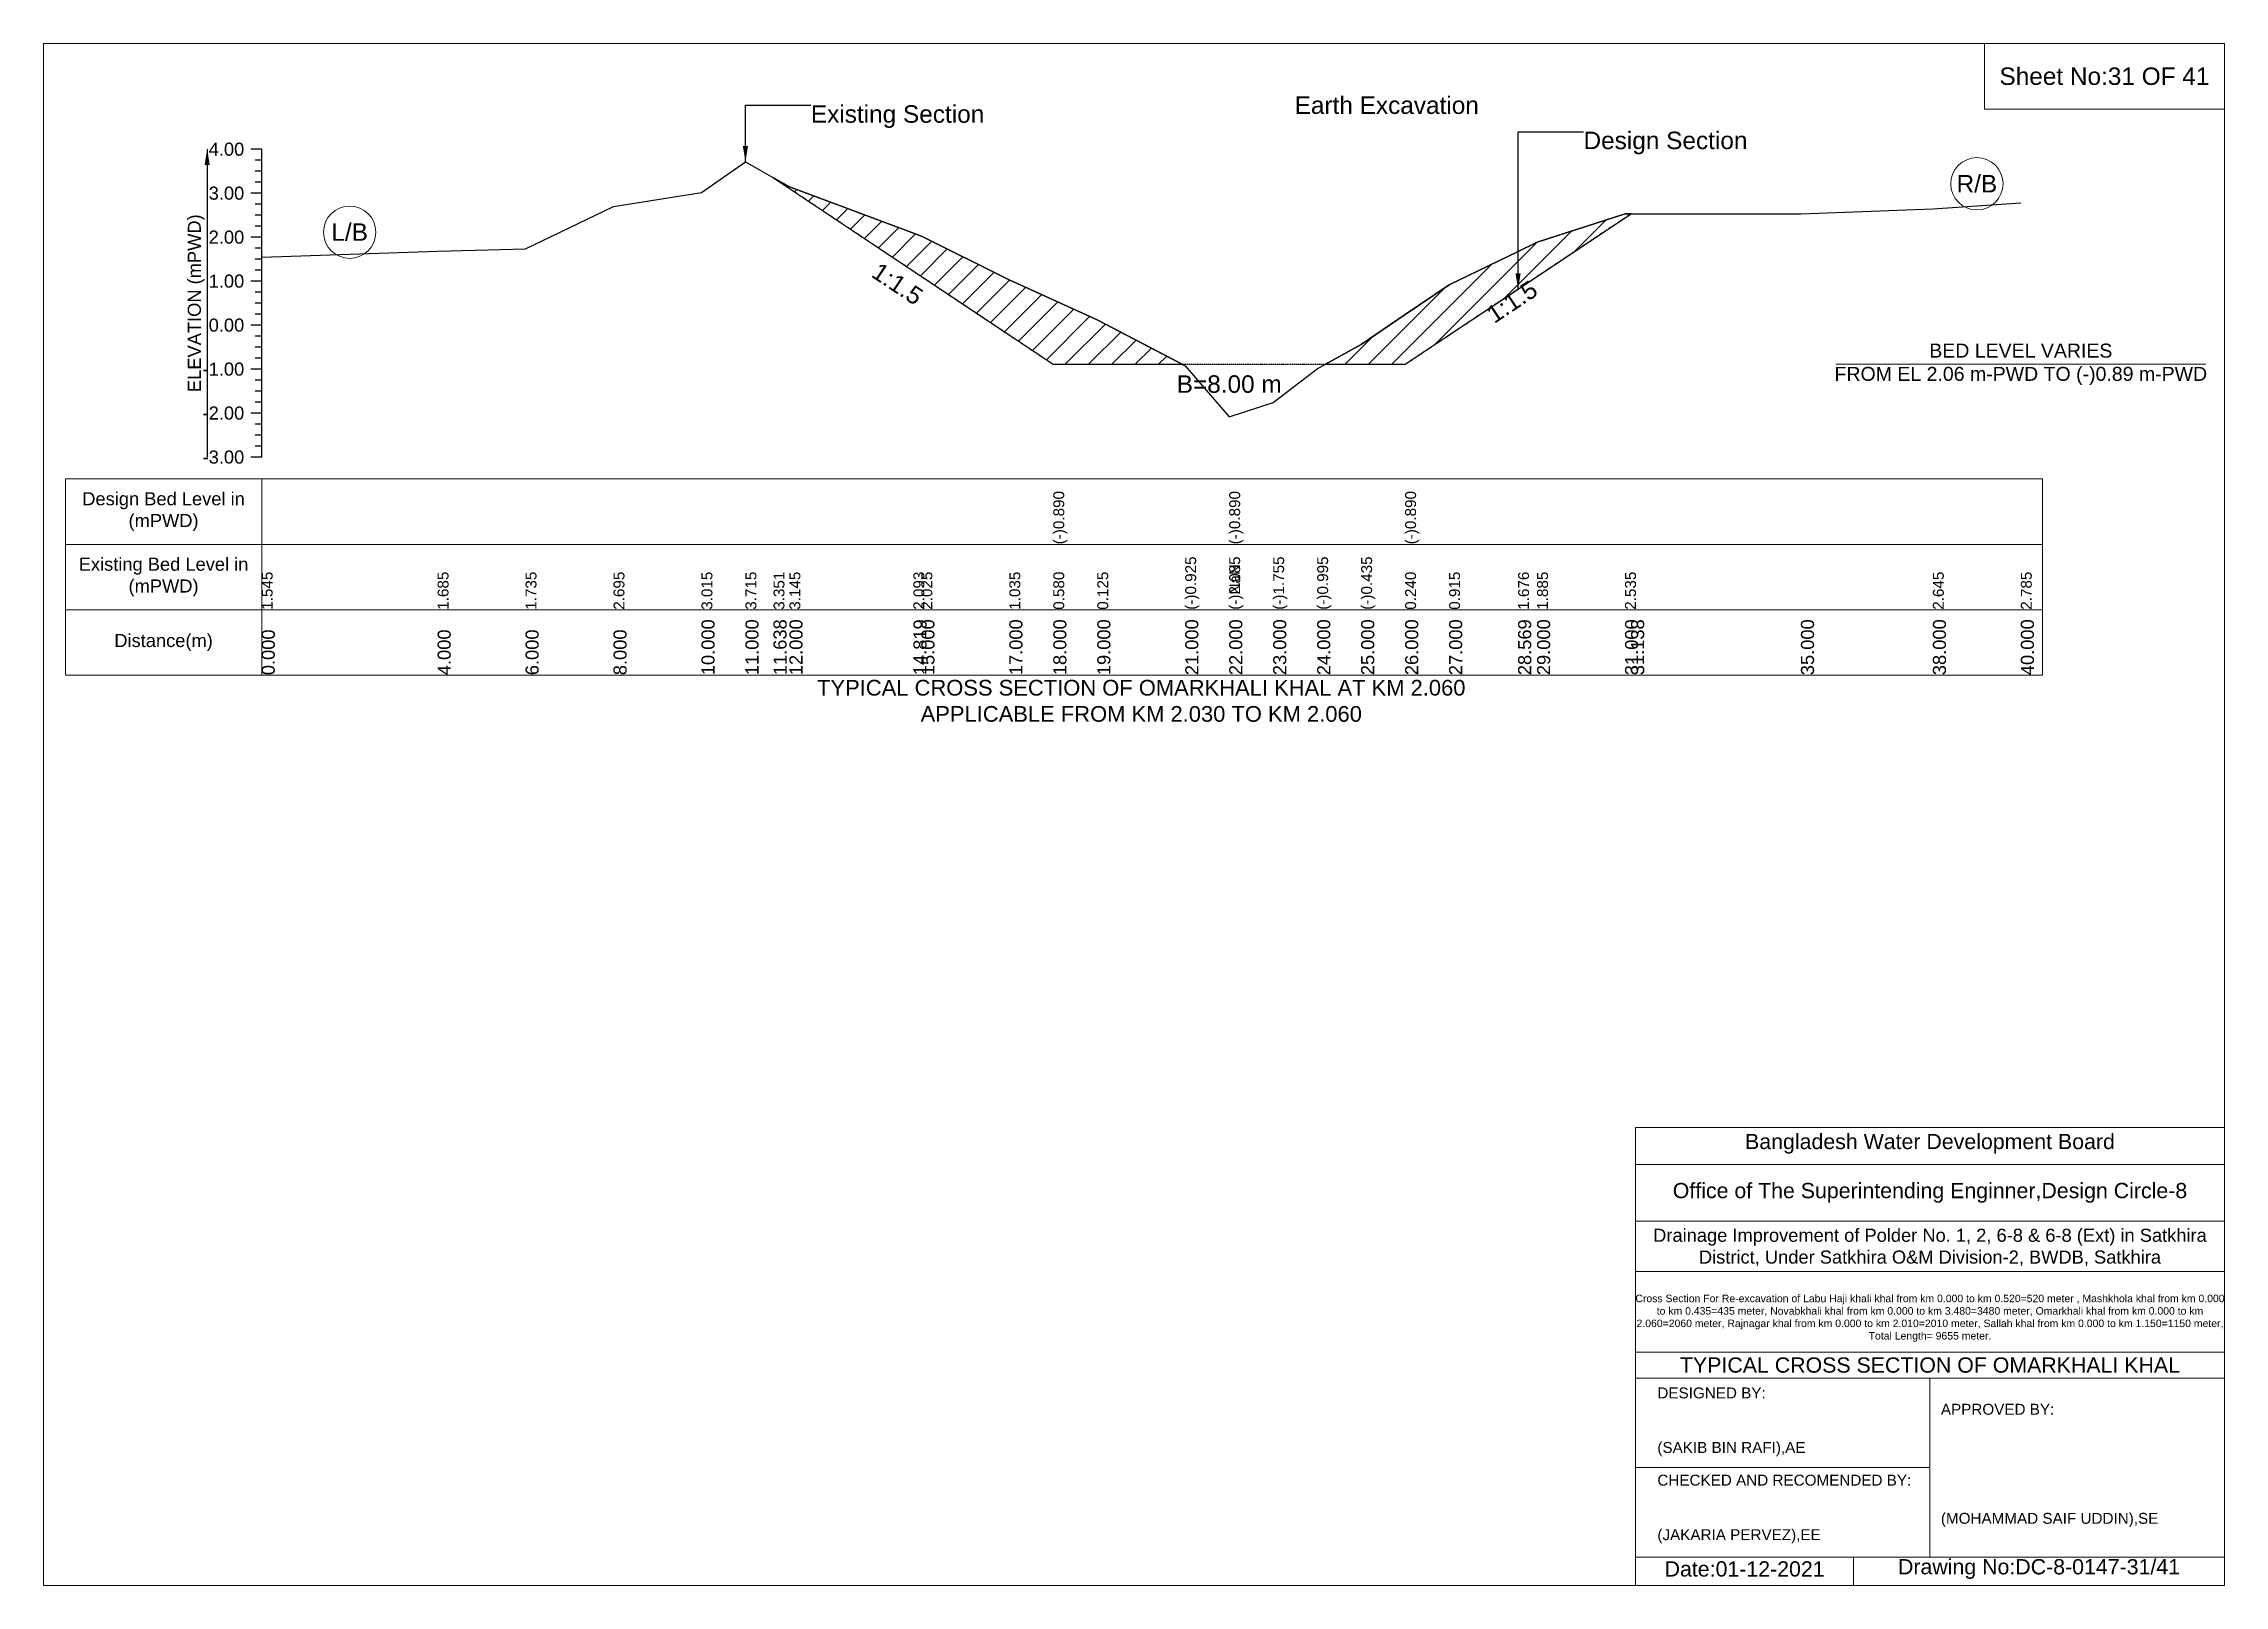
# Model space of a CAD drawing. Header units: inches. Extents: x 93000 to 506000, y -4242 to 0.
# Drawn here: x 400000 to 406000, y -4242 to 0 of the extents above; entities that cross this region are included whole.
import ezdxf

# ---------------------------------------------------------------- set-up
doc = ezdxf.new("R2010")
doc.units = ezdxf.units.IN
doc.header["$LTSCALE"] = 7
doc.header["$MEASUREMENT"] = 0
doc.linetypes.add('DASHED', pattern=[0.75, 0.5, -0.25])
for name, color, linetype, lineweight in [('Cross section Data Border', 7, 'Continuous', 9), ('Cross Section Labels', 7, 'Continuous', 9), ('Design_Bed_Level for Xsection', 7, 'DASHED', 25), ('Existing_Bed_Level for Xsection', 7, 'Continuous', 25), ('Long Section Labels', 7, 'Continuous', 9)]:
    doc.layers.add(name, color=color, linetype=linetype, lineweight=lineweight)
doc.styles.get("Standard").update_dxf_attribs({"font": 'arial.ttf'})
doc.dimstyles.get("Standard").update_dxf_attribs({"dimtxt": 0.18, "dimasz": 0.18, "dimexe": 0.18, "dimexo": 0.0625, "dimgap": 0.09, "dimtad": 0, "dimtih": 1, "dimtoh": 1, "dimdec": 4, "dimzin": 0, "dimdsep": 46, "dimtxsty": 'Standard', "dimcen": 0.09, "dimadec": 0, "dimazin": 0, "dimtfac": 1, "dimtdec": 4, "dimtofl": 0, "dimtmove": 0, "dimatfit": 3, "dimfxl": 1, "dimtolj": 1, "dimtzin": 0, "dimarcsym": 0})

msp = doc.modelspace()

# ---------------------------------------------------------------- texts
at = {"layer": 'Cross section Data Border', "attachment_point": 5}
for s, insert, char_height in [('Sheet No:31 OF 41', (405670, -90), 48), ('Bangladesh Water Development Board', (405190, -3027), 42), ('Office of The Superintending Enginner,Design Circle-8', (405190, -3162), 42)]:
    msp.add_mtext(s, dxfattribs=dict(at, insert=insert, char_height=char_height))
at = {"layer": 'Cross section Data Border'}
for s, insert, char_height, width, attachment_point in [('Design Bed Level in (mPWD)', (400330, -1287.7), 36, 480, 5), ('Existing Bed Level in (mPWD)', (400330, -1467.7), 36, 480, 5), ('Distance(m)', (400330, -1647.7), 36, 480, 5), ('Drainage Improvement of Polder No. 1, 2, 6-8 & 6-8 (Ext) in Satkhira District, Under Satkhira O&M Division-2, BWDB, Satkhira', (405190, -3312), 36, 1680, 5), ('Cross Section For Re-excavation of Labu Haji khali khal from km 0.000 to km 0.520=520 meter , Mashkhola khal from km 0.000 to km 0.435=435 meter, Novabkhali khal from km 0.000 to km 3.480=3480 meter, Omarkhali khal from km 0.000 to km 2.060=2060 meter, Rajnagar khal from km 0.000 to km 2.010=2010 meter, Sallah khal from km 0.000 to km 1.150=1150 meter, Total Length= 9655 meter. ', (405190, -3507), 20.5611, 1620, 5), ('TYPICAL CROSS SECTION OF OMARKHALI KHAL', (405190, -3636), 42, 1680, 5), ('DESIGNED BY:^J^J^J(SAKIB BIN RAFI),AE', (404440, -3792), 30, 840, 4), ('APPROVED BY:^J^J^J^J^J^J(MOHAMMAD SAIF UDDIN),SE', (405220, -3912), 30, 840, 4), ('CHECKED AND RECOMENDED BY:^J^J^J(JAKARIA PERVEZ),EE', (404440, -4032), 30, 840, 4), ('Date:01-12-2021', (404680, -4197), 42, 840, 5), ('Drawing No:DC-8-0147-31/41', (405490, -4197), 42, 1320, 5)]:
    msp.add_mtext(s, dxfattribs=dict(at, insert=insert, char_height=char_height, width=width, attachment_point=attachment_point))
at = {"layer": 'Cross Section Labels'}
for s, insert, char_height, attachment_point in [('Existing Section', (402111, -169.7), 48, 1), ('Earth Excavation', (403442, -145.5), 48, 1), ('Design Section', (404236.8, -242.3), 48, 1), ('R/B', (405319, -385.7), 48, 5), ('L/B', (400842, -518.8), 48, 5), ('BED LEVEL VARIES ^JFROM EL 2.06 m-PWD TO (-)0.89 m-PWD', (405440, -882.4), 38.4, 5), ('B=8.00 m', (403262, -912.7), 48, 2), ('TYPICAL CROSS SECTION OF OMARKHALI KHAL AT KM 2.060^JAPPLICABLE FROM KM 2.030 TO KM 2.060', (403020, -1808.5), 43.2, 5)]:
    msp.add_mtext(s, dxfattribs=dict(at, insert=insert, char_height=char_height, attachment_point=attachment_point))
at = {"layer": 'Cross Section Labels', "char_height": 48, "attachment_point": 2}
for insert, rotation in [((402362.8, -640.9), 326.30993), ((404026.6, -690.3), 33.69007)]:
    msp.add_mtext('1:1.5', dxfattribs=dict(at, insert=insert, rotation=rotation))
at = {"layer": 'Existing_Bed_Level for Xsection', "char_height": 36, "attachment_point": 6}
for s, insert in [('4.00', (400552, -290.7)), ('3.00', (400552, -411.7)), ('2.00', (400552, -532.7)), ('1.00', (400552, -653.7)), ('0.00', (400552, -774.7)), ('-1.00', (400552, -895.7)), ('-2.00', (400552, -1016.7)), ('-3.00', (400552, -1137.7))]:
    msp.add_mtext(s, dxfattribs=dict(at, insert=insert))
at = {"layer": 'Existing_Bed_Level for Xsection', "insert": (400420, -714.2), "char_height": 36, "attachment_point": 5, "rotation": 90}
msp.add_mtext('ELEVATION (mPWD)', dxfattribs=at)
at = {"layer": 'Long Section Labels', "attachment_point": 1, "rotation": 90}
for s, insert, char_height in [('(-)0.890', (402778, -1377.7), 30), ('(-)0.890', (403262, -1377.7), 30), ('(-)0.890', (403746, -1377.7), 30), ('(-)0.925', (403141, -1557.7), 30), ('(-)2.085', (403262, -1557.7), 30), ('(-)2.085', (403262, -1557.7), 30), ('(-)NaN', (403262, -1557.7), 30), ('(-)NaN', (403262, -1557.7), 30), ('(-)1.755', (403383, -1557.7), 30), ('(-)0.995', (403504, -1557.7), 30), ('(-)0.435', (403625, -1557.7), 30), ('1.545', (400600, -1557.7), 30), ('1.685', (401084, -1557.7), 30), ('1.735', (401326, -1557.7), 30), ('2.695', (401568, -1557.7), 30), ('3.015', (401810, -1557.7), 30), ('3.715', (401931, -1557.7), 30), ('3.351', (402008.2, -1557.7), 30), ('3.145', (402052, -1557.7), 30), ('2.093', (402393.1, -1557.7), 30), ('2.025', (402415, -1557.7), 30), ('1.035', (402657, -1557.7), 30), ('0.580', (402778, -1557.7), 30), ('0.580', (402778, -1557.7), 30), ('0.580', (402778, -1557.7), 30), ('0.125', (402899, -1557.7), 30), ('0.240', (403746, -1557.7), 30), ('0.240', (403746, -1557.7), 30), ('0.915', (403867, -1557.7), 30), ('1.676', (404056.8, -1557.7), 30), ('1.885', (404109, -1557.7), 30), ('2.535', (404351, -1557.7), 30), ('2.535', (404351, -1557.7), 30), ('2.535', (404351, -1557.7), 30), ('2.645', (405198, -1557.7), 30), ('2.785', (405440, -1557.7), 30), ('0.000', (400600, -1737.7), 36), ('4.000', (401084, -1737.7), 36), ('6.000', (401326, -1737.7), 36), ('8.000', (401568, -1737.7), 36), ('10.000', (401810, -1737.7), 36), ('11.000', (401931, -1737.7), 36), ('11.638', (402008.2, -1737.7), 36), ('12.000', (402052, -1737.7), 36), ('14.819', (402393.1, -1737.7), 36), ('15.000', (402415, -1737.7), 36), ('17.000', (402657, -1737.7), 36), ('18.000', (402778, -1737.7), 36), ('18.000', (402778, -1737.7), 36), ('18.000', (402778, -1737.7), 36), ('19.000', (402899, -1737.7), 36), ('21.000', (403141, -1737.7), 36), ('22.000', (403262, -1737.7), 36), ('22.000', (403262, -1737.7), 36), ('22.000', (403262, -1737.7), 36), ('23.000', (403383, -1737.7), 36), ('24.000', (403504, -1737.7), 36), ('25.000', (403625, -1737.7), 36), ('26.000', (403746, -1737.7), 36), ('26.000', (403746, -1737.7), 36), ('26.000', (403746, -1737.7), 36), ('27.000', (403867, -1737.7), 36), ('28.569', (404056.8, -1737.7), 36), ('29.000', (404109, -1737.7), 36), ('31.000', (404351, -1737.7), 36), ('31.138', (404367.6, -1737.7), 36), ('35.000', (404835, -1737.7), 36), ('38.000', (405198, -1737.7), 36), ('40.000', (405440, -1737.7), 36)]:
    msp.add_mtext(s, dxfattribs=dict(at, insert=insert, char_height=char_height))

# ---------------------------------------------------------------- hatches: boundary and pattern name
at = {"layer": 'Existing_Bed_Level for Xsection'}
h = msp.add_hatch(dxfattribs=at)
h.set_pattern_fill('ANSI31', color=256, scale=363, style=0)
h.paths.add_polyline_path([(402008.2, -369.2), (402052, -398.4), (402393.1, -625.8), (402415, -640.4), (402657, -801.7), (402778, -882.4), (402899, -882.4), (403132.9, -882.4), (402899, -759.6), (402778, -704.5), (402657, -649.5), (402415, -529.7), (402393.1, -521.5), (402052, -394.2)])
h = msp.add_hatch(dxfattribs=at)
h.set_pattern_fill('ANSI31', color=256, scale=363, style=0)
h.paths.add_polyline_path([(403526.7, -882.4), (403625, -882.4), (403746, -882.4), (403867, -801.7), (404056.8, -675.2), (404109, -640.4), (404351, -479.1), (404367.6, -468), (404351, -468), (404109, -546.6), (404056.8, -571.9), (403867, -664), (403746, -745.7), (403625, -827.4)])

# ---------------------------------------------------------------- linework, layer by layer
at = {"layer": 'Cross section Data Border'}
for points in [[(400000, 0), (406000, 0), (406000, -4242), (400000, -4242)], [(405340, 0), (406000, 0), (406000, -180), (405340, -180)], [(400060, -1197.7), (405500, -1197.7), (405500, -1737.7), (400060, -1737.7)]]:
    msp.add_lwpolyline(points, close=True, dxfattribs=at)
for points in [[(400600, -1197.7), (400600, -1737.7)], [(400060, -1377.7), (405500, -1377.7)], [(400060, -1557.7), (405500, -1557.7)], [(404380, -4242), (404380, -2982), (406000, -2982)], [(404380, -3084), (406000, -3084)], [(404380, -3240), (406000, -3240)], [(404380, -3378), (406000, -3378)], [(404380, -3600), (406000, -3600)], [(404380, -3672), (406000, -3672)], [(405190, -3672), (405190, -4164)], [(404380, -3918), (405190, -3918)], [(404380, -4164), (406000, -4164)], [(404980, -4164), (404980, -4242)]]:
    msp.add_lwpolyline(points, dxfattribs=at)
at = {"layer": 'Cross Section Labels'}
msp.add_lwpolyline([(404931, -882.4), (405949, -882.4)], dxfattribs=at)
for centre in [(405319, -385.7), (400842, -518.8)]:
    msp.add_circle(centre, 72, dxfattribs=at)
at = {"layer": 'Design_Bed_Level for Xsection'}
msp.add_lwpolyline([(402008.2, -369.2), (402393.1, -625.8), (402778, -882.4), (403262, -882.4), (403746, -882.4), (404056.8, -675.2), (404367.6, -468)], dxfattribs=at)
at = {"layer": 'Existing_Bed_Level for Xsection'}
for points in [[(400600, -290.7), (400570, -290.7)], [(400600, -1137.7), (400600, -1016.7), (400600, -895.7), (400600, -774.7), (400600, -653.7), (400600, -532.7), (400600, -411.7), (400600, -290.7)], [(400600, -321), (400582, -321)], [(400600, -351.2), (400582, -351.2)], [(400600, -587.8), (401084, -570.8), (401326, -564.8), (401568, -448.6), (401810, -409.9), (401931, -325.2), (402008.2, -369.2), (402052, -394.2), (402393.1, -521.5), (402415, -529.7), (402657, -649.5), (402778, -704.5), (402778, -704.5), (402899, -759.6), (403141, -886.6), (403262, -1027), (403262, -1027), (403383, -987.1), (403504, -895.1), (403625, -827.4), (403746, -745.7), (403746, -745.7), (403867, -664), (404056.8, -571.9), (404109, -546.6), (404351, -468), (404367.6, -468), (404835, -468), (405198, -454.7), (405440, -437.7)], [(400600, -411.7), (400570, -411.7)], [(400600, -381.5), (400582, -381.5)], [(400600, -442), (400582, -442)], [(400600, -472.2), (400582, -472.2)], [(400600, -532.7), (400570, -532.7)], [(400600, -502.5), (400582, -502.5)], [(400600, -563), (400582, -563)], [(400600, -593.2), (400582, -593.2)], [(400600, -653.7), (400570, -653.7)], [(400600, -623.5), (400582, -623.5)], [(400600, -684), (400582, -684)], [(400600, -714.2), (400582, -714.2)], [(400600, -774.7), (400570, -774.7)], [(400600, -744.5), (400582, -744.5)], [(400600, -805), (400582, -805)], [(400600, -835.2), (400582, -835.2)], [(400600, -895.7), (400570, -895.7)], [(400600, -865.5), (400582, -865.5)], [(400600, -926), (400582, -926)], [(400600, -956.2), (400582, -956.2)], [(400600, -1016.7), (400570, -1016.7)], [(400600, -986.5), (400582, -986.5)], [(400600, -1047), (400582, -1047)], [(400600, -1077.2), (400582, -1077.2)], [(400600, -1137.7), (400570, -1137.7)], [(400600, -1107.5), (400582, -1107.5)]]:
    msp.add_lwpolyline(points, dxfattribs=at)
for points in [[(402008.2, -369.2), (402052, -398.4), (402393.1, -625.8), (402415, -640.4), (402657, -801.7), (402778, -882.4), (402778, -882.4), (402899, -882.4), (403132.9, -882.4), (402899, -759.6), (402778, -704.5), (402778, -704.5), (402657, -649.5), (402415, -529.7), (402393.1, -521.5), (402052, -394.2)], [(403526.7, -882.4), (403625, -882.4), (403746, -882.4), (403746, -882.4), (403867, -801.7), (404056.8, -675.2), (404109, -640.4), (404351, -479.1), (404367.6, -468), (404367.6, -468), (404367.6, -468), (404351, -468), (404109, -546.6), (404056.8, -571.9), (403867, -664), (403746, -745.7), (403746, -745.7), (403625, -827.4)]]:
    msp.add_lwpolyline(points, close=True, dxfattribs=at)

msp.set_redraw_order([(e.dxf.handle, doc.entitydb.next_handle()) for e in msp.query("TEXT MTEXT ATTDEF DIMENSION ARC_DIMENSION")])  # texts and dimensions are drawn at this point

# ---------------------------------------------------------------- leaders
at = {"layer": 'Cross Section Labels', "annotation_type": 0, "has_hookline": 1, "hookline_direction": 0}
for points, text_width in [([(401931, -325.2), (401931, -169.7), (402110.9, -169.7)], 467.2), ([(404056.8, -675.2), (404056.8, -242.3), (404236.7, -242.3)], 441.2)]:
    msp.add_leader(points, dimstyle='Standard', override={"dimasz": 43.2}, dxfattribs=dict(at, text_width=text_width))
at = {"layer": 'Existing_Bed_Level for Xsection'}
msp.add_leader([(400450, -290.7), (400450, -1137.7)], dimstyle='Standard', override={"dimasz": 43.2}, dxfattribs=at)

doc.saveas('drawing.dxf')
